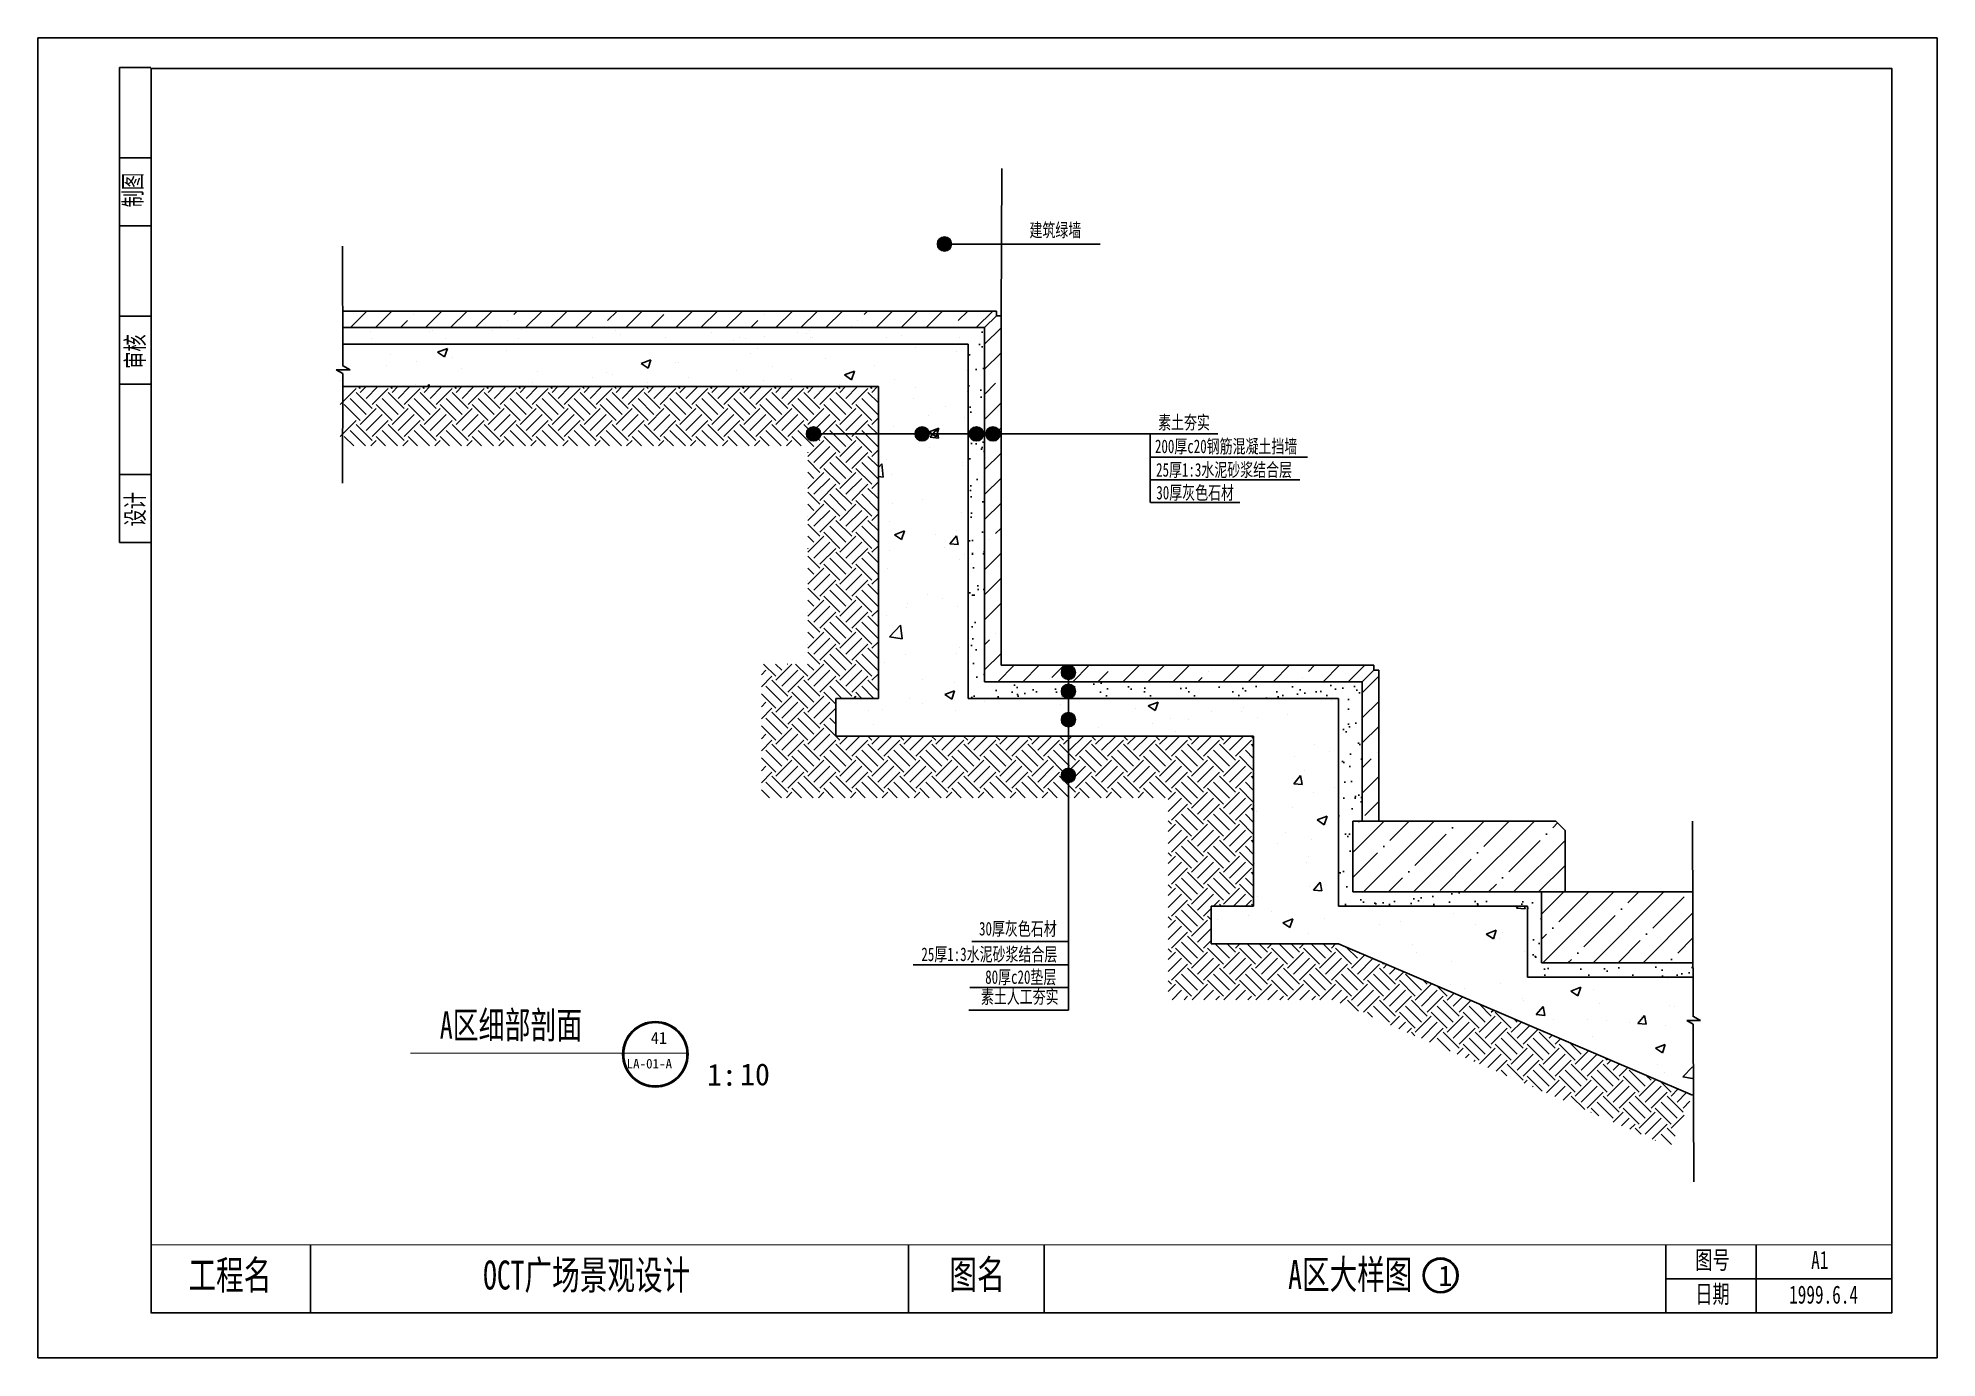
# Model space of a CAD drawing. Extents: x -2110 to 2090, y 267 to 3185.
import ezdxf

# ---------------------------------------------------------------- set-up
doc = ezdxf.new("R2010")
doc.units = 0
doc.header["$MEASUREMENT"] = 0
doc.layers.get('0').update_dxf_attribs({"linetype": 'CONTINUOUS'})
for name, color, linetype in [('HATCH', 140, 'CONTINUOUS'), ('LEVEL', 41, 'CONTINUOUS'), ('STAIR', 140, 'CONTINUOUS'), ('TEXT', 41, 'CONTINUOUS'), ('TK', 1, 'CONTINUOUS')]:
    doc.layers.add(name, color=color, linetype=linetype)
doc.styles.get("Standard").update_dxf_attribs({"font": 'simhei.ttf'})
doc.styles.add('STYLE1', font='simsun.ttf', dxfattribs={"width": 0.7})
pattern_1 = [(37.5, (-2608.04, 2518.45), (-1.97295, 60.3481), [0, -47.6064, 0, -53.244, 0, -50.895]), (7.5, (-2608.04, 2518.45), (55.4294, 88.3896), [0, -25.6824, 0, -42.9084, 0, -16.443]), (327.5, (-2646.564, 2518.45), (97.5349, 0.17724), [0, -15.66, 0, -56.376, 0, -73.602]), (317.5, (-2646.56, 2518.45), (94.1519, 27.4888), [0, -7.83, 0, -36.9576, 0, -42.282])]

msp = doc.modelspace()

# ---------------------------------------------------------------- texts
at = {"layer": 'TEXT', "linetype": 'CONTINUOUS', "style": 'STYLE1', "width": 0.7}
for s, p in [('制图', (-1880.4, 2810.5)), ('审核', (-1875.2, 2453.4)), ('设计', (-1875.2, 2105))]:
    msp.add_text(s, height=40, rotation=90, dxfattribs=at).set_placement(p)
for s, height, p in [('建筑绿墙', 30, (82.8, 2745.1)), ('素土夯实', 30, (367.4, 2320.1)), ('200厚c20钢筋混凝土挡墙', 30, (360.4, 2267.2)), ('25厚1:3水泥砂浆结合层', 30, (362.9, 2215.3)), ('30厚灰色石材', 30, (363.4, 2164.9)), ('30厚灰色石材', 30, (-28.7, 1201)), ('25厚1:3水泥砂浆结合层', 30, (-156.2, 1144.4)), ('80厚c20垫层', 30, (-15.1, 1094.1)), ('素土人工夯实', 30, (-24.6, 1050.6)), ('A区细部剖面', 60, (-1221.3, 973))]:
    msp.add_text(s, height=height, dxfattribs=at).set_placement(p)
at = {"layer": 'TEXT', "linetype": 'CONTINUOUS'}
for s, height, p in [('41', 26.44, (-754.7, 961.2)), ('LA-01-A', 21.15, (-808.3, 907)), ('1:', 48.39, (-630.3, 868.8)), ('10', 48.39, (-557.1, 869.8))]:
    msp.add_text(s, height=height, dxfattribs=at).set_placement(p)
at = {"layer": 'TK', "linetype": 'CONTINUOUS', "style": 'STYLE1', "width": 0.7}
for s, height, p in [('图号', 40, (1555.2, 463.8)), ('工程名', 64, (-1777.2, 418.4)), ('OCT广场景观设计', 64, (-1125.5, 418.4)), ('图名', 64, (-94.1, 419.6)), ('A区大样图', 64, (654.9, 419.6)), ('日期', 40, (1555.2, 388.5))]:
    msp.add_text(s, height=height, dxfattribs=at).set_placement(p)
at = {"layer": 'TK', "linetype": 'CONTINUOUS'}
msp.add_text('1', height=44.9, dxfattribs=at).set_placement((987.2, 426.5))
at = {"layer": 'TK', "linetype": 'CONTINUOUS', "width": 0.7}
for s, p in [('A1', (1811.7, 463.8)), ('1999.6.4', (1762.9, 387.2))]:
    msp.add_text(s, height=40, dxfattribs=at).set_placement(p)

# ---------------------------------------------------------------- hatches: boundary and pattern name
at = {"layer": 'HATCH'}
h = msp.add_hatch(dxfattribs=at)
h.set_pattern_fill('AR-SAND', color=256, scale=31.32, style=0)
h.set_pattern_definition(pattern_1)
h.paths.add_polyline_path([(-53.1, 1725.1), (766.5, 1725.1), (766.5, 1453.7), (818.7, 1453.7), (818.7, 1761.6), (-16.5, 1761.6), (-16.5, 2544.6), (-53.1, 2508.1)])
h = msp.add_hatch(dxfattribs=at)
h.set_pattern_fill('AR-SAND', color=256, scale=31.32, style=0)
h.set_pattern_definition(pattern_1)
h.paths.add_polyline_path([(1215.4, 1297.1), (797.8, 1297.1), (797.8, 1453.7), (766.5, 1453.7), (766.5, 1265.7), (1184.1, 1265.7), (1184.1, 1109.1), (1549.5, 1109.1), (1549.5, 1140.5), (1215.4, 1140.5)])
at = {"layer": 'STAIR'}
h = msp.add_hatch(dxfattribs=at)
h.set_pattern_fill('ANSI35', color=256, scale=313.2, style=0)
h.set_pattern_definition([(45, (-2608.04, 2518.45), (-55.3665, 55.3665), []), (45, (-2552.67, 2518.45), (-55.3665, 55.3665), [97.875, -19.575, 0, -19.575])])
h.paths.add_polyline_path([(1267.6, 1432.8), (1246.7, 1453.7), (797.8, 1453.7), (797.8, 1297.1), (1267.6, 1297.1)])
h.paths.add_polyline_path([(1549.5, 1297.1), (1215.4, 1297.1), (1215.4, 1140.5), (1549.5, 1140.5)])
at = {"layer": 'TEXT'}
for points in [[(-120.8, 2729.4, 1), (-89.5, 2729.4, 1)], [(-410.4, 2309.7, 1), (-379.1, 2309.7, 1)], [(-170.3, 2309.7, 1), (-139, 2309.7, 1)], [(-50.2, 2309.7, 1), (-18.9, 2309.7, 1)], [(-13.7, 2309.7, 1), (17.6, 2309.7, 1)], [(153.3, 1782.4, 1), (184.7, 1782.4, 1)], [(153.3, 1740.7, 1), (184.7, 1740.7, 1)], [(153.3, 1678, 1), (184.7, 1678, 1)], [(153.3, 1554.8, 1), (184.7, 1554.8, 1)]]:
    msp.add_hatch(color=256, dxfattribs=at).paths.add_polyline_path(points)
at = {"layer": 'TEXT', "linetype": 'CONTINUOUS'}
h = msp.add_hatch(color=256, dxfattribs=at)
edge = h.paths.add_edge_path()
edge.add_arc((-744.6, 938.3), 72.5, 0, 360)
edge = h.paths.add_edge_path(flags=16)
edge.add_arc((-744.6, 938.3), 70, 0, 360)
at = {"layer": 'TK', "linetype": 'CONTINUOUS'}
h = msp.add_hatch(color=256, dxfattribs=at)
edge = h.paths.add_edge_path(flags=16)
edge.add_arc((992.1, 449.5), 36.2, 0, 360)
edge = h.paths.add_edge_path()
edge.add_arc((992.1, 449.5), 38.6, 0, 360)

# ---------------------------------------------------------------- linework, layer by layer
for p, q in [((-251.4, 1725.1), (-345.4, 1725.1)), ((766.5, 1725.1), (766.5, 1453.7)), ((797.8, 1453.7), (797.8, 1297.1)), ((855.2, 1453.7), (797.8, 1453.7)), ((797.8, 1453.7), (1123.1, 1453.7)), ((578.5, 1265.7), (484.6, 1265.7)), ((484.6, 1265.7), (484.6, 1182.2)), ((797.8, 1297.1), (1366.1, 1297.1)), ((797.8, 1297.1), (1267.6, 1297.1)), ((1267.6, 1297.1), (1215.4, 1297.1)), ((1215.4, 1297.1), (1215.4, 1174.4)), ((1215.4, 1297.1), (1540.7, 1297.1))]:
    msp.add_line(p, q)
for centre in [(-154.6, 2309.7), (-34.6, 2309.7)]:
    msp.add_circle(centre, 15.7)
at = {"layer": 'HATCH'}
for p, q in [((-1417.7, 2546.1), (-1382.6, 2581.2)), ((-1363.8, 2544.6), (-1327.2, 2581.2)), ((-1279.2, 2573.8), (-1279.2, 2573.8)), ((-1253, 2544.6), (-1216.5, 2581.2)), ((-1197.7, 2544.6), (-1161.1, 2581.2)), ((-1142.3, 2544.6), (-1105.8, 2581.2)), ((-1057.8, 2573.8), (-1050.4, 2581.2)), ((-1031.6, 2544.6), (-995, 2581.2)), ((-976.2, 2544.6), (-939.7, 2581.2)), ((-920.9, 2544.6), (-884.3, 2581.2)), ((-850.2, 2560), (-828.9, 2581.2)), ((-810.1, 2544.6), (-773.6, 2581.2)), ((-754.8, 2544.6), (-725.6, 2573.8)), ((-699.4, 2544.6), (-662.8, 2581.2)), ((-642.5, 2546.1), (-607.5, 2581.2)), ((-588.7, 2544.6), (-552.1, 2581.2)), ((-504.1, 2573.8), (-504.1, 2573.8)), ((-477.9, 2544.6), (-441.4, 2581.2)), ((-422.6, 2544.6), (-386, 2581.2)), ((-367.2, 2544.6), (-330.6, 2581.2)), ((-282.6, 2573.8), (-275.3, 2581.2)), ((-256.5, 2544.6), (-219.9, 2581.2)), ((-201.1, 2544.6), (-164.5, 2581.2)), ((-145.7, 2544.6), (-109.2, 2581.2)), ((-75, 2560), (-53.8, 2581.2)), ((-35, 2544.6), (1.6, 2581.2)), ((-1435.8, 2537.6), (-1435.8, 2537.6)), ((-1393.4, 2543.2), (-1393.4, 2543.2)), ((-1374.6, 2537), (-1374.6, 2537)), ((-1371.8, 2520.8), (-1371.8, 2520.8)), ((-1308.4, 2544.6), (-1293.1, 2560)), ((-1243.2, 2536.2), (-1243.2, 2536.2)), ((-1237.9, 2538.7), (-1237.9, 2538.7)), ((-1209.2, 2521.1), (-1209.2, 2521.1)), ((-1104.4, 2538.1), (-1104.4, 2538.1)), ((-1086.9, 2544.6), (-1085.5, 2546.1)), ((-1071.6, 2560), (-1071.6, 2560)), ((-1046.7, 2521.4), (-1046.7, 2521.4)), ((-1040.9, 2540.4), (-1040.9, 2540.4)), ((-963.4, 2543.2), (-963.4, 2543.2)), ((-884.1, 2521.7), (-884.1, 2521.7)), ((-864, 2546.1), (-864, 2546.1)), ((-832, 2538.6), (-832, 2538.6)), ((-822.4, 2529.8), (-822.4, 2529.8)), ((-721.5, 2522), (-721.5, 2522)), ((-693.2, 2544.3), (-693.2, 2544.3)), ((-620.1, 2534), (-620.1, 2534)), ((-559, 2522.3), (-559, 2522.3)), ((-533.3, 2544.6), (-518, 2560)), ((-502.2, 2525.4), (-502.2, 2525.4)), ((-431.3, 2534.7), (-431.3, 2534.7)), ((-411.2, 2532.2), (-411.2, 2532.2)), ((-404.1, 2538.3), (-404.1, 2538.3)), ((-401.6, 2523.4), (-401.6, 2523.4)), ((-396.4, 2522.6), (-396.4, 2522.6)), ((-361.7, 2543.9), (-361.7, 2543.9)), ((-311.8, 2544.6), (-310.3, 2546.1)), ((-296.5, 2560), (-296.5, 2560)), ((-233.9, 2522.9), (-233.9, 2522.9)), ((-199.2, 2527.6), (-199.2, 2527.6)), ((-88.9, 2546.1), (-88.9, 2546.1)), ((-71.3, 2523.2), (-71.3, 2523.2)), ((-16.5, 2507.7), (20, 2544.3)), ((-571.8, 2516.2), (-571.8, 2516.2)), ((-544.6, 2519.8), (-544.6, 2519.8)), ((-537, 2508.3), (-537, 2508.3)), ((-374.4, 2508.6), (-374.4, 2508.6)), ((-211.9, 2508.9), (-211.9, 2508.9)), ((-16.5, 2452.4), (20, 2488.9)), ((-16.5, 2397), (8, 2421.6)), ((-16.5, 2341.6), (20, 2378.2)), ((-5.8, 2297), (20, 2322.8)), ((-16.5, 2230.9), (20, 2267.4)), ((-16.5, 2175.5), (20, 2212.1)), ((-16.5, 2120.2), (20, 2156.7)), ((8, 2089.4), (20, 2101.3)), ((-5.8, 2075.5), (-5.8, 2075.5)), ((-16.5, 2009.4), (20, 2046)), ((-16.5, 1954.1), (20, 1990.6)), ((-16.5, 1898.7), (20, 1935.2)), ((-16.5, 1843.3), (-5.8, 1854.1)), ((8, 1867.9), (8, 1867.9)), ((-16.5, 1788), (20, 1824.5)), ((12.5, 1761.6), (49.1, 1798.2)), ((67.9, 1761.6), (104.4, 1798.2)), ((132.6, 1771), (159.8, 1798.2)), ((178.6, 1761.6), (215.1, 1798.2)), ((234, 1761.6), (257.2, 1784.8)), ((289.3, 1761.6), (325.9, 1798.2)), ((344.7, 1761.6), (381.2, 1798.2)), ((400.1, 1761.6), (436.6, 1798.2)), ((455.4, 1761.6), (464.8, 1771)), ((478.6, 1784.8), (478.6, 1784.8)), ((510.8, 1761.6), (547.3, 1798.2)), ((566.2, 1761.6), (602.7, 1798.2)), ((621.5, 1761.6), (658.1, 1798.2)), ((686.3, 1771), (686.3, 1771)), ((700.1, 1784.8), (713.4, 1798.2)), ((732.3, 1761.6), (768.8, 1798.2)), ((787.6, 1761.6), (824.2, 1798.2)), ((818.7, 1737.3), (855.2, 1773.8)), ((818.7, 1681.9), (855.2, 1718.5)), ((818.7, 1626.6), (855.2, 1663.1)), ((852.4, 1604.9), (852.4, 1604.9)), ((818.7, 1571.2), (838.5, 1591.1)), ((818.7, 1515.8), (855.2, 1552.4)), ((824.7, 1466.5), (855.2, 1497))]:
    msp.add_line(p, q, dxfattribs=at)
at = {"layer": 'LEVEL'}
for p, q in [((-1436.2, 2581.2), (9.6, 2581.2)), ((-16.5, 2544.6), (9.6, 2570.7)), ((9.6, 2581.2), (9.6, 2570.7)), ((9.6, 2570.7), (20, 2570.7)), ((20, 2570.7), (20, 1798.2)), ((-1436.2, 2544.6), (-16.5, 2544.6)), ((-16.5, 2544.6), (-16.5, 1761.6)), ((-1436.1, 2508.1), (-53.1, 2508.1)), ((-53.1, 2508.1), (-53.1, 1725.1)), ((-1436.1, 2414.1), (-251.4, 2414.1)), ((-251.4, 2414.1), (-251.4, 1725.1)), ((20, 1798.2), (844.8, 1798.2)), ((844.8, 1787.7), (818.7, 1761.6)), ((844.8, 1798.2), (844.8, 1787.7)), ((844.8, 1787.7), (855.2, 1787.7)), ((855.2, 1787.7), (855.2, 1453.7)), ((-251.4, 1725.1), (-345.4, 1725.1)), ((-345.4, 1725.1), (-345.4, 1641.6)), ((-53.1, 1725.1), (766.5, 1725.1)), ((-16.5, 1761.6), (818.7, 1761.6)), ((766.5, 1725.1), (766.5, 1265.7)), ((818.7, 1761.6), (818.7, 1453.7)), ((-345.4, 1641.6), (578.5, 1641.6)), ((578.5, 1641.6), (578.5, 1453.7)), ((578.5, 1453.7), (578.5, 1265.7)), ((797.8, 1453.7), (1246.7, 1453.7)), ((797.8, 1453.7), (797.8, 1297.1)), ((1246.7, 1453.7), (1267.6, 1432.8)), ((1267.6, 1297.1), (1267.6, 1432.8)), ((578.5, 1265.7), (484.6, 1265.7)), ((484.6, 1265.7), (484.6, 1182.2)), ((766.5, 1265.7), (1184.1, 1265.7)), ((797.8, 1297.1), (1267.6, 1297.1)), ((1184.1, 1265.7), (1184.1, 1109.1)), ((1215.4, 1297.1), (1215.4, 1140.5)), ((1215.4, 1297.1), (1549.5, 1297.1)), ((484.6, 1182.2), (766.5, 1182.2)), ((766.5, 1182.2), (1549.5, 848.1)), ((1215.4, 1140.5), (1549.5, 1140.5)), ((1184.1, 1109.1), (1549.5, 1109.1))]:
    msp.add_line(p, q, dxfattribs=at)
at = {"layer": 'STAIR', "linetype": 'CONTINUOUS'}
for p, q in [((-1436.5, 2724.5), (-1436, 2460.6)), ((-1450.3, 2451.2), (-1436, 2443.1)), ((-1436, 2451.2), (-1450.3, 2451.2)), ((-1419.8, 2451.2), (-1436.8, 2461.1)), ((-1436, 2443.1), (-1436.5, 2200.5)), ((-1436, 2451.2), (-1419.8, 2451.2)), ((1549.5, 1453.5), (1551, 1022.1)), ((1536.7, 1012.7), (1551, 1004.6)), ((1551, 1012.7), (1536.7, 1012.7)), ((1567.2, 1012.7), (1550.2, 1022.6)), ((1551, 1012.7), (1567.2, 1012.7)), ((1551, 1004.6), (1552, 656.5))]:
    msp.add_line(p, q, dxfattribs=at)
at = {"layer": 'STAIR'}
for p, q in [((-1331.4, 2484.6), (-1331.4, 2484.6)), ((-1226.4, 2490.2), (-1204.5, 2498.6)), ((-1226.4, 2490.2), (-1210.8, 2479.7)), ((-1210.8, 2479.7), (-1204.5, 2498.6)), ((-1193.5, 2479.3), (-1193.5, 2479.3)), ((-1170.6, 2506.7), (-1170.6, 2506.7)), ((-1074.9, 2494.9), (-1074.9, 2494.9)), ((-534.5, 2488.1), (-534.5, 2488.1)), ((-518.3, 2498.1), (-518.3, 2498.1)), ((-169.8, 2501.4), (-169.8, 2501.4)), ((-77.9, 2492), (-77.9, 2492)), ((-1340.3, 2461.9), (-1340.3, 2461.9)), ((-1271.9, 2469), (-1271.9, 2469)), ((-1173.1, 2454.9), (-1173.1, 2454.9)), ((-1006, 2447.8), (-1006, 2447.8)), ((-853.6, 2446), (-853.6, 2446)), ((-838.8, 2440.7), (-838.8, 2440.7)), ((-776.3, 2465.1), (-754.4, 2473.5)), ((-776.3, 2465.1), (-760.7, 2454.6)), ((-760.7, 2454.6), (-754.4, 2473.5)), ((-700.9, 2466.7), (-700.9, 2466.7)), ((-692.7, 2468), (-692.7, 2468)), ((-564.7, 2449.4), (-564.7, 2449.4)), ((-486.3, 2459.7), (-486.3, 2459.7)), ((-367.6, 2475.4), (-367.6, 2475.4)), ((-326.2, 2440), (-304.2, 2448.4)), ((-326.2, 2440), (-310.6, 2429.5)), ((-310.6, 2429.5), (-304.2, 2448.4)), ((-260.6, 2460.7), (-260.6, 2460.7)), ((-56.7, 2449.4), (-56.7, 2449.4)), ((-1441.5, 2426.9), (-1441.5, 2426.9)), ((-1441.4, 2374.9), (-1406.1, 2410.3)), ((-1370.7, 2366.1), (-1406.1, 2401.5)), ((-1397.2, 2410.3), (-1401.1, 2414.1)), ((-1397.2, 2401.5), (-1384.5, 2414.1)), ((-1384, 2388.2), (-1358, 2414.1)), ((-1370.7, 2374.9), (-1335.4, 2410.3)), ((-1300, 2366.1), (-1335.4, 2401.5)), ((-1326.5, 2410.3), (-1330.4, 2414.1)), ((-1326.5, 2401.5), (-1313.8, 2414.1)), ((-1313.3, 2388.2), (-1287.3, 2414.1)), ((-1300, 2374.9), (-1264.6, 2410.3)), ((-1274.3, 2419.9), (-1274.3, 2419.9)), ((-1229.3, 2366.1), (-1264.6, 2401.5)), ((-1255.8, 2410.3), (-1259.6, 2414.1)), ((-1255.8, 2401.5), (-1243.1, 2414.1)), ((-1248.7, 2414.1), (-1245.1, 2418.5)), ((-1244.3, 2414.1), (-1245.1, 2418.5)), ((-1242.5, 2388.2), (-1216.6, 2414.1)), ((-1229.3, 2374.9), (-1193.9, 2410.3)), ((-1158.6, 2366.1), (-1193.9, 2401.5)), ((-1185.1, 2410.3), (-1188.9, 2414.1)), ((-1185.1, 2401.5), (-1172.4, 2414.1)), ((-1171.8, 2388.2), (-1145.9, 2414.1)), ((-1158.6, 2374.9), (-1123.2, 2410.3)), ((-1087.9, 2366.1), (-1123.2, 2401.5)), ((-1114.4, 2410.3), (-1118.2, 2414.1)), ((-1114.4, 2401.5), (-1101.7, 2414.1)), ((-1101.1, 2388.2), (-1075.2, 2414.1)), ((-1087.9, 2374.9), (-1052.5, 2410.3)), ((-1017.2, 2366.1), (-1052.5, 2401.5)), ((-1043.7, 2410.3), (-1047.5, 2414.1)), ((-1043.7, 2401.5), (-1031, 2414.1)), ((-1030.4, 2388.2), (-1004.5, 2414.1)), ((-1017.2, 2374.9), (-981.8, 2410.3)), ((-1016.2, 2422.5), (-1016.2, 2422.5)), ((-946.4, 2366.1), (-981.8, 2401.5)), ((-973, 2410.3), (-976.8, 2414.1)), ((-973, 2401.5), (-960.3, 2414.1)), ((-959.7, 2388.2), (-933.8, 2414.1)), ((-946.4, 2374.9), (-911.1, 2410.3)), ((-875.7, 2366.1), (-911.1, 2401.5)), ((-902.2, 2410.3), (-906.1, 2414.1)), ((-902.2, 2401.5), (-889.6, 2414.1)), ((-889, 2388.2), (-863.1, 2414.1)), ((-883.6, 2435.4), (-883.6, 2435.4)), ((-875.7, 2374.9), (-840.4, 2410.3)), ((-805, 2366.1), (-840.4, 2401.5)), ((-831.5, 2410.3), (-835.4, 2414.1)), ((-831.5, 2401.5), (-818.9, 2414.1)), ((-818.3, 2388.2), (-792.3, 2414.1)), ((-805, 2374.9), (-769.7, 2410.3)), ((-734.3, 2366.1), (-769.7, 2401.5)), ((-760.8, 2410.3), (-764.7, 2414.1)), ((-762.5, 2423.4), (-762.5, 2423.4)), ((-760.8, 2401.5), (-748.1, 2414.1)), ((-747.6, 2388.2), (-721.6, 2414.1)), ((-734.3, 2374.9), (-699, 2410.3)), ((-663.6, 2366.1), (-699, 2401.5)), ((-690.1, 2410.3), (-694, 2414.1)), ((-690.1, 2401.5), (-677.4, 2414.1)), ((-676.9, 2388.2), (-650.9, 2414.1)), ((-671.6, 2433.7), (-671.6, 2433.7)), ((-663.6, 2374.9), (-628.2, 2410.3)), ((-592.9, 2366.1), (-628.2, 2401.5)), ((-619.4, 2410.3), (-623.3, 2414.1)), ((-619.4, 2401.5), (-606.7, 2414.1)), ((-606.1, 2388.2), (-580.2, 2414.1)), ((-592.9, 2374.9), (-557.5, 2410.3)), ((-522.2, 2366.1), (-557.5, 2401.5)), ((-548.7, 2410.3), (-552.5, 2414.1)), ((-548.7, 2401.5), (-536, 2414.1)), ((-535.4, 2388.2), (-509.5, 2414.1)), ((-522.2, 2374.9), (-486.8, 2410.3)), ((-504.4, 2426.6), (-504.4, 2426.6)), ((-451.5, 2366.1), (-486.8, 2401.5)), ((-478, 2410.3), (-481.8, 2414.1)), ((-478, 2401.5), (-465.3, 2414.1)), ((-464.7, 2388.2), (-438.8, 2414.1)), ((-451.5, 2374.9), (-416.1, 2410.3)), ((-443.2, 2429.3), (-443.2, 2429.3)), ((-380.8, 2366.1), (-416.1, 2401.5)), ((-407.3, 2410.3), (-411.1, 2414.1)), ((-407.3, 2401.5), (-394.6, 2414.1)), ((-394, 2388.2), (-368.1, 2414.1)), ((-380.8, 2374.9), (-345.4, 2410.3)), ((-310, 2366.1), (-345.4, 2401.5)), ((-336.6, 2410.3), (-340.4, 2414.1)), ((-337.2, 2419.6), (-337.2, 2419.6)), ((-336.6, 2401.5), (-323.9, 2414.1)), ((-323.3, 2388.2), (-297.4, 2414.1)), ((-310, 2374.9), (-274.7, 2410.3)), ((-251.4, 2378.2), (-274.7, 2401.5)), ((-265.9, 2410.3), (-269.7, 2414.1)), ((-265.9, 2401.5), (-253.2, 2414.1)), ((-214.9, 2429.3), (-214.9, 2429.3)), ((-170, 2412.5), (-170, 2412.5)), ((-55.2, 2403.8), (-55.2, 2403.8)), ((-1397.2, 2339.6), (-1432.6, 2374.9)), ((-1384, 2352.8), (-1419.3, 2388.2)), ((-1397.2, 2330.8), (-1361.9, 2366.1)), ((-1384, 2317.5), (-1348.6, 2352.8)), ((-1326.5, 2339.6), (-1361.9, 2374.9)), ((-1313.3, 2352.8), (-1348.6, 2388.2)), ((-1326.5, 2330.8), (-1291.2, 2366.1)), ((-1313.3, 2317.5), (-1277.9, 2352.8)), ((-1255.8, 2339.6), (-1291.2, 2374.9)), ((-1242.5, 2352.8), (-1277.9, 2388.2)), ((-1255.8, 2330.8), (-1220.4, 2366.1)), ((-1242.5, 2317.5), (-1207.2, 2352.8)), ((-1185.1, 2339.6), (-1220.4, 2374.9)), ((-1171.8, 2352.8), (-1207.2, 2388.2)), ((-1185.1, 2330.8), (-1149.7, 2366.1)), ((-1171.8, 2317.5), (-1136.5, 2352.8)), ((-1114.4, 2339.6), (-1149.7, 2374.9)), ((-1101.1, 2352.8), (-1136.5, 2388.2)), ((-1114.4, 2330.8), (-1079, 2366.1)), ((-1101.1, 2317.5), (-1065.8, 2352.8)), ((-1043.7, 2339.6), (-1079, 2374.9)), ((-1030.4, 2352.8), (-1065.8, 2388.2)), ((-1043.7, 2330.8), (-1008.3, 2366.1)), ((-1030.4, 2317.5), (-995.1, 2352.8)), ((-973, 2339.6), (-1008.3, 2374.9)), ((-959.7, 2352.8), (-995.1, 2388.2)), ((-973, 2330.8), (-937.6, 2366.1)), ((-959.7, 2317.5), (-924.3, 2352.8)), ((-902.2, 2339.6), (-937.6, 2374.9)), ((-889, 2352.8), (-924.3, 2388.2)), ((-902.2, 2330.8), (-866.9, 2366.1)), ((-889, 2317.5), (-853.6, 2352.8)), ((-831.5, 2339.6), (-866.9, 2374.9)), ((-818.3, 2352.8), (-853.6, 2388.2)), ((-831.5, 2330.8), (-796.2, 2366.1)), ((-818.3, 2317.5), (-782.9, 2352.8)), ((-760.8, 2339.6), (-796.2, 2374.9)), ((-747.6, 2352.8), (-782.9, 2388.2)), ((-760.8, 2330.8), (-725.5, 2366.1)), ((-747.6, 2317.5), (-712.2, 2352.8)), ((-690.1, 2339.6), (-725.5, 2374.9)), ((-676.9, 2352.8), (-712.2, 2388.2)), ((-690.1, 2330.8), (-654.8, 2366.1)), ((-676.9, 2317.5), (-641.5, 2352.8)), ((-619.4, 2339.6), (-654.8, 2374.9)), ((-606.1, 2352.8), (-641.5, 2388.2)), ((-619.4, 2330.8), (-584.1, 2366.1)), ((-606.1, 2317.5), (-570.8, 2352.8)), ((-548.7, 2339.6), (-584.1, 2374.9)), ((-535.4, 2352.8), (-570.8, 2388.2)), ((-548.7, 2330.8), (-513.3, 2366.1)), ((-535.4, 2317.5), (-500.1, 2352.8)), ((-478, 2339.6), (-513.3, 2374.9)), ((-464.7, 2352.8), (-500.1, 2388.2)), ((-478, 2330.8), (-442.6, 2366.1)), ((-464.7, 2317.5), (-429.4, 2352.8)), ((-407.3, 2339.6), (-442.6, 2374.9)), ((-394, 2352.8), (-429.4, 2388.2)), ((-407.3, 2330.8), (-371.9, 2366.1)), ((-394, 2317.5), (-358.7, 2352.8)), ((-336.6, 2339.6), (-371.9, 2374.9)), ((-323.3, 2352.8), (-358.7, 2388.2)), ((-336.6, 2330.8), (-301.2, 2366.1)), ((-323.3, 2317.5), (-288, 2352.8)), ((-265.9, 2339.6), (-301.2, 2374.9)), ((-252.6, 2352.8), (-288, 2388.2)), ((-252.6, 2388.2), (-251.4, 2389.4)), ((-173.8, 2388.2), (-173.8, 2388.2)), ((-103.9, 2370.4), (-103.9, 2370.4)), ((-1441.4, 2304.2), (-1406.1, 2339.6)), ((-1385.3, 2283.5), (-1419.3, 2317.5)), ((-1370.7, 2295.4), (-1406.1, 2330.8)), ((-1370.7, 2304.2), (-1335.4, 2339.6)), ((-1314.6, 2283.5), (-1348.6, 2317.5)), ((-1300, 2295.4), (-1335.4, 2330.8)), ((-1300, 2304.2), (-1264.6, 2339.6)), ((-1243.9, 2283.5), (-1277.9, 2317.5)), ((-1229.3, 2295.4), (-1264.6, 2330.8)), ((-1229.3, 2304.2), (-1193.9, 2339.6)), ((-1173.2, 2283.5), (-1207.2, 2317.5)), ((-1158.6, 2295.4), (-1193.9, 2330.8)), ((-1158.6, 2304.2), (-1123.2, 2339.6)), ((-1102.5, 2283.5), (-1136.5, 2317.5)), ((-1087.9, 2295.4), (-1123.2, 2330.8)), ((-1087.9, 2304.2), (-1052.5, 2339.6)), ((-1031.8, 2283.5), (-1065.8, 2317.5)), ((-1017.2, 2295.4), (-1052.5, 2330.8)), ((-1017.2, 2304.2), (-981.8, 2339.6)), ((-961.1, 2283.5), (-995.1, 2317.5)), ((-946.4, 2295.4), (-981.8, 2330.8)), ((-946.4, 2304.2), (-911.1, 2339.6)), ((-890.4, 2283.5), (-924.3, 2317.5)), ((-875.7, 2295.4), (-911.1, 2330.8)), ((-875.7, 2304.2), (-840.4, 2339.6)), ((-819.6, 2283.5), (-853.6, 2317.5)), ((-805, 2295.4), (-840.4, 2330.8)), ((-805, 2304.2), (-769.7, 2339.6)), ((-748.9, 2283.5), (-782.9, 2317.5)), ((-734.3, 2295.4), (-769.7, 2330.8)), ((-734.3, 2304.2), (-699, 2339.6)), ((-678.2, 2283.5), (-712.2, 2317.5)), ((-663.6, 2295.4), (-699, 2330.8)), ((-663.6, 2304.2), (-628.2, 2339.6)), ((-607.5, 2283.5), (-641.5, 2317.5)), ((-592.9, 2295.4), (-628.2, 2330.8)), ((-592.9, 2304.2), (-557.5, 2339.6)), ((-536.8, 2283.5), (-570.8, 2317.5)), ((-522.2, 2295.4), (-557.5, 2330.8)), ((-522.2, 2304.2), (-486.8, 2339.6)), ((-466.1, 2283.5), (-500.1, 2317.5)), ((-451.5, 2295.4), (-486.8, 2330.8)), ((-451.5, 2304.2), (-416.1, 2339.6)), ((-394, 2282.1), (-429.4, 2317.5)), ((-380.8, 2295.4), (-416.1, 2330.8)), ((-380.8, 2304.2), (-345.4, 2339.6)), ((-323.3, 2282.1), (-358.7, 2317.5)), ((-310, 2295.4), (-345.4, 2330.8)), ((-310, 2304.2), (-274.7, 2339.6)), ((-252.6, 2282.1), (-288, 2317.5)), ((-251.4, 2307.5), (-274.7, 2330.8)), ((-265.9, 2330.8), (-251.4, 2345.2)), ((-252.6, 2317.5), (-251.4, 2318.6)), ((-218.7, 2325.1), (-218.7, 2325.1)), ((-141, 2351.1), (-141, 2351.1)), ((-139.2, 2313.9), (-117.3, 2322.3)), ((-139.2, 2313.9), (-123.6, 2303.4)), ((-136.9, 2302.3), (-121.8, 2320.3)), ((-123.6, 2303.4), (-117.3, 2322.3)), ((-118.2, 2300.6), (-121.8, 2320.2)), ((-60.5, 2345.1), (-60.5, 2345.1)), ((-1411.8, 2283.5), (-1432.6, 2304.2)), ((-1373.8, 2283.5), (-1361.9, 2295.4)), ((-1341.1, 2283.5), (-1361.9, 2304.2)), ((-1303.1, 2283.5), (-1291.2, 2295.4)), ((-1270.4, 2283.5), (-1291.2, 2304.2)), ((-1232.3, 2283.5), (-1220.4, 2295.4)), ((-1199.7, 2283.5), (-1220.4, 2304.2)), ((-1161.6, 2283.5), (-1149.7, 2295.4)), ((-1129, 2283.5), (-1149.7, 2304.2)), ((-1090.9, 2283.5), (-1079, 2295.4)), ((-1058.3, 2283.5), (-1079, 2304.2)), ((-1020.2, 2283.5), (-1008.3, 2295.4)), ((-987.6, 2283.5), (-1008.3, 2304.2)), ((-949.5, 2283.5), (-937.6, 2295.4)), ((-916.9, 2283.5), (-937.6, 2304.2)), ((-878.8, 2283.5), (-866.9, 2295.4)), ((-846.2, 2283.5), (-866.9, 2304.2)), ((-808.1, 2283.5), (-796.2, 2295.4)), ((-775.4, 2283.5), (-796.2, 2304.2)), ((-737.4, 2283.5), (-725.5, 2295.4)), ((-704.7, 2283.5), (-725.5, 2304.2)), ((-666.7, 2283.5), (-654.8, 2295.4)), ((-634, 2283.5), (-654.8, 2304.2)), ((-595.9, 2283.5), (-584.1, 2295.4)), ((-563.3, 2283.5), (-584.1, 2304.2)), ((-525.2, 2283.5), (-513.3, 2295.4)), ((-492.6, 2283.5), (-513.3, 2304.2)), ((-454.5, 2283.5), (-442.6, 2295.4)), ((-421.9, 2283.5), (-442.6, 2304.2)), ((-407.3, 2268.9), (-407.5, 2269.1)), ((-407.3, 2260), (-371.9, 2295.4)), ((-394, 2246.8), (-358.7, 2282.1)), ((-380.8, 2233.5), (-345.4, 2268.9)), ((-336.6, 2268.9), (-371.9, 2304.2)), ((-336.6, 2260), (-301.2, 2295.4)), ((-323.3, 2246.8), (-288, 2282.1)), ((-310, 2233.5), (-274.7, 2268.9)), ((-265.9, 2268.9), (-301.2, 2304.2)), ((-265.9, 2260), (-251.4, 2274.5)), ((-137.6, 2280.3), (-137.6, 2280.3)), ((-136.9, 2302.3), (-118.2, 2300.6)), ((-380.8, 2224.7), (-407.5, 2251.4)), ((-336.6, 2198.2), (-371.9, 2233.5)), ((-323.3, 2211.4), (-358.7, 2246.8)), ((-310, 2224.7), (-345.4, 2260)), ((-265.9, 2198.2), (-301.2, 2233.5)), ((-252.6, 2211.4), (-288, 2246.8)), ((-251.4, 2236.8), (-274.7, 2260)), ((-252.6, 2246.8), (-251.4, 2247.9)), ((-251.4, 2235.7), (-243.8, 2243.6)), ((-240.4, 2213.9), (-243.8, 2243.6)), ((-232.3, 2253.3), (-232.3, 2253.3)), ((-65.1, 2246.2), (-65.1, 2246.2)), ((-64.3, 2240.9), (-64.3, 2240.9)), ((-394, 2211.4), (-407.5, 2224.9)), ((-407.3, 2198.2), (-407.5, 2198.4)), ((-407.3, 2189.3), (-371.9, 2224.7)), ((-394, 2176.1), (-358.7, 2211.4)), ((-380.8, 2162.8), (-345.4, 2198.2)), ((-310, 2154), (-345.4, 2189.3)), ((-336.6, 2189.3), (-301.2, 2224.7)), ((-323.3, 2176.1), (-288, 2211.4)), ((-310, 2162.8), (-274.7, 2198.2)), ((-251.4, 2166.1), (-274.7, 2189.3)), ((-265.9, 2189.3), (-251.4, 2203.7)), ((-251.4, 2215.6), (-240.4, 2213.9)), ((-222.5, 2220.8), (-222.5, 2220.8)), ((-380.8, 2154), (-407.5, 2180.7)), ((-394, 2140.7), (-407.5, 2154.2)), ((-407.3, 2118.6), (-371.9, 2154)), ((-336.6, 2127.5), (-371.9, 2162.8)), ((-323.3, 2140.7), (-358.7, 2176.1)), ((-336.6, 2118.6), (-301.2, 2154)), ((-265.9, 2127.5), (-301.2, 2162.8)), ((-252.6, 2140.7), (-288, 2176.1)), ((-252.6, 2176.1), (-251.4, 2177.2)), ((-220, 2156.7), (-220, 2156.7)), ((-153.9, 2164.2), (-153.9, 2164.2)), ((-407.3, 2127.5), (-407.5, 2127.7)), ((-380.8, 2083.3), (-407.5, 2110)), ((-394, 2105.4), (-358.7, 2140.7)), ((-380.8, 2092.1), (-345.4, 2127.5)), ((-323.3, 2070), (-358.7, 2105.4)), ((-310, 2083.3), (-345.4, 2118.6)), ((-323.3, 2105.4), (-288, 2140.7)), ((-310, 2092.1), (-274.7, 2127.5)), ((-252.6, 2070), (-288, 2105.4)), ((-251.4, 2095.4), (-274.7, 2118.6)), ((-265.9, 2118.6), (-251.4, 2133)), ((-252.6, 2105.4), (-251.4, 2106.5)), ((-226.3, 2116.5), (-226.3, 2116.5)), ((-68.1, 2136.6), (-68.1, 2136.6)), ((-394, 2070), (-407.5, 2083.5)), ((-407.3, 2047.9), (-371.9, 2083.3)), ((-394, 2034.7), (-358.7, 2070)), ((-336.6, 2056.7), (-371.9, 2092.1)), ((-336.6, 2047.9), (-301.2, 2083.3)), ((-323.3, 2034.7), (-288, 2070)), ((-265.9, 2056.7), (-301.2, 2092.1)), ((-265.9, 2047.9), (-251.4, 2062.3)), ((-215.4, 2086.8), (-193.5, 2095.2)), ((-215.4, 2086.8), (-199.9, 2076.3)), ((-199.9, 2076.3), (-193.5, 2095.2)), ((-126.1, 2086.2), (-126.1, 2086.2)), ((-104.6, 2059.3), (-104.6, 2059.3)), ((-93.5, 2066.7), (-78.4, 2084.7)), ((-93.5, 2066.7), (-74.8, 2065)), ((-78.8, 2095.4), (-78.8, 2095.4)), ((-74.8, 2065), (-78.4, 2084.7)), ((-407.3, 2056.7), (-407.5, 2057)), ((-380.8, 2012.6), (-407.5, 2039.3)), ((-380.8, 2021.4), (-345.4, 2056.7)), ((-336.6, 1986), (-371.9, 2021.4)), ((-323.3, 1999.3), (-358.7, 2034.7)), ((-310, 2012.6), (-345.4, 2047.9)), ((-310, 2021.4), (-274.7, 2056.7)), ((-265.9, 1986), (-301.2, 2021.4)), ((-252.6, 1999.3), (-288, 2034.7)), ((-251.4, 2024.7), (-274.7, 2047.9)), ((-252.6, 2034.7), (-251.4, 2035.8)), ((-227.3, 2051.2), (-227.3, 2051.2)), ((-71.9, 2032.3), (-71.9, 2032.3)), ((-60.1, 2044.1), (-60.1, 2044.1)), ((-394, 1999.3), (-407.5, 2012.8)), ((-407.3, 1986), (-407.5, 1986.3)), ((-407.3, 1977.2), (-371.9, 2012.6)), ((-394, 1963.9), (-358.7, 1999.3)), ((-380.8, 1950.7), (-345.4, 1986)), ((-310, 1941.8), (-345.4, 1977.2)), ((-336.6, 1977.2), (-301.2, 2012.6)), ((-323.3, 1963.9), (-288, 1999.3)), ((-310, 1950.7), (-274.7, 1986)), ((-251.4, 1953.9), (-274.7, 1977.2)), ((-265.9, 1977.2), (-251.4, 1991.6)), ((-230.1, 2012.3), (-230.1, 2012.3)), ((-380.8, 1941.8), (-407.5, 1968.6)), ((-394, 1928.6), (-407.5, 1942.1)), ((-407.3, 1906.5), (-371.9, 1941.8)), ((-336.6, 1915.3), (-371.9, 1950.7)), ((-323.3, 1928.6), (-358.7, 1963.9)), ((-336.6, 1906.5), (-301.2, 1941.8)), ((-265.9, 1915.3), (-301.2, 1950.7)), ((-252.6, 1928.6), (-288, 1963.9)), ((-252.6, 1963.9), (-251.4, 1965.1)), ((-187, 1935.7), (-187, 1935.7)), ((-141.9, 1954.5), (-141.9, 1954.5)), ((-108.6, 1946.1), (-108.6, 1946.1)), ((-407.3, 1915.3), (-407.5, 1915.6)), ((-380.8, 1871.1), (-407.5, 1897.9)), ((-394, 1893.2), (-358.7, 1928.6)), ((-380.8, 1880), (-345.4, 1915.3)), ((-323.3, 1857.9), (-358.7, 1893.2)), ((-310, 1871.1), (-345.4, 1906.5)), ((-323.3, 1893.2), (-288, 1928.6)), ((-310, 1880), (-274.7, 1915.3)), ((-252.6, 1857.9), (-288, 1893.2)), ((-251.4, 1883.2), (-274.7, 1906.5)), ((-265.9, 1906.5), (-251.4, 1920.9)), ((-252.6, 1893.2), (-251.4, 1894.4)), ((-233.9, 1908), (-233.9, 1908)), ((-188.4, 1927), (-188.4, 1927)), ((-75.7, 1928.1), (-75.7, 1928.1)), ((-394, 1857.9), (-407.5, 1871.4)), ((-407.3, 1835.8), (-371.9, 1871.1)), ((-394, 1822.5), (-358.7, 1857.9)), ((-336.6, 1844.6), (-371.9, 1880)), ((-336.6, 1835.8), (-301.2, 1871.1)), ((-323.3, 1822.5), (-288, 1857.9)), ((-265.9, 1844.6), (-301.2, 1880)), ((-265.9, 1835.8), (-251.4, 1850.2)), ((-226.7, 1861.3), (-202.3, 1886.7)), ((-226.7, 1861.3), (-198.8, 1857)), ((-198.8, 1857), (-202.3, 1886.7)), ((-407.3, 1844.6), (-407.5, 1844.8)), ((-380.8, 1800.4), (-407.5, 1827.2)), ((-380.8, 1809.3), (-345.4, 1844.6)), ((-336.6, 1773.9), (-371.9, 1809.3)), ((-323.3, 1787.2), (-358.7, 1822.5)), ((-310, 1800.4), (-345.4, 1835.8)), ((-310, 1809.3), (-274.7, 1844.6)), ((-265.9, 1773.9), (-301.2, 1809.3)), ((-252.6, 1787.2), (-288, 1822.5)), ((-251.4, 1812.5), (-274.7, 1835.8)), ((-252.6, 1822.5), (-251.4, 1823.7)), ((-191, 1822.5), (-191, 1822.5)), ((-79.5, 1823.8), (-79.5, 1823.8)), ((-72.3, 1838.1), (-72.3, 1838.1)), ((-510, 1777.2), (-500.1, 1787.2)), ((-510, 1750.7), (-486.8, 1773.9)), ((-478, 1773.9), (-505.1, 1801)), ((-451.5, 1729.7), (-486.8, 1765.1)), ((-464.7, 1787.2), (-478.6, 1801)), ((-478, 1765.1), (-442.6, 1800.4)), ((-464.7, 1751.8), (-429.4, 1787.2)), ((-451.5, 1800.4), (-452, 1801)), ((-451.5, 1738.6), (-416.1, 1773.9)), ((-407.3, 1773.9), (-434.4, 1801)), ((-380.8, 1729.7), (-416.1, 1765.1)), ((-394, 1787.2), (-407.9, 1801)), ((-407.3, 1765.1), (-371.9, 1800.4)), ((-394, 1751.8), (-358.7, 1787.2)), ((-380.8, 1738.6), (-345.4, 1773.9)), ((-310, 1729.7), (-345.4, 1765.1)), ((-336.6, 1765.1), (-301.2, 1800.4)), ((-323.3, 1751.8), (-288, 1787.2)), ((-310, 1738.6), (-274.7, 1773.9)), ((-251.4, 1741.8), (-274.7, 1765.1)), ((-265.9, 1765.1), (-251.4, 1779.5)), ((-249.4, 1766.9), (-249.4, 1766.9)), ((-237.7, 1803.8), (-237.7, 1803.8)), ((-154.8, 1767.6), (-154.8, 1767.6)), ((-478, 1703.2), (-510, 1735.2)), ((-464.7, 1716.5), (-500.1, 1751.8)), ((-478, 1694.4), (-442.6, 1729.7)), ((-407.3, 1703.2), (-442.6, 1738.6)), ((-394, 1716.5), (-429.4, 1751.8)), ((-407.3, 1694.4), (-371.9, 1729.7)), ((-345.4, 1712), (-371.9, 1738.6)), ((-332, 1725.1), (-358.7, 1751.8)), ((-305.8, 1725.1), (-301.2, 1729.7)), ((-287.8, 1725.1), (-301.2, 1738.6)), ((-261.2, 1725.1), (-288, 1751.8)), ((-252.6, 1751.8), (-251.4, 1753)), ((-183.4, 1724.9), (-183.4, 1724.9)), ((-104.7, 1733.6), (-82.8, 1742)), ((-104.7, 1733.6), (-89.1, 1723.1)), ((-89.1, 1723.1), (-82.8, 1742)), ((-82.2, 1759.9), (-82.2, 1759.9)), ((753.8, 1724.5), (753.8, 1724.5)), ((-510, 1706.5), (-500.1, 1716.5)), ((-510, 1680), (-486.8, 1703.2)), ((-464.7, 1645.7), (-500.1, 1681.1)), ((-451.5, 1659), (-486.8, 1694.4)), ((-464.7, 1681.1), (-429.4, 1716.5)), ((-451.5, 1667.8), (-416.1, 1703.2)), ((-394, 1645.7), (-429.4, 1681.1)), ((-380.8, 1659), (-416.1, 1694.4)), ((-394, 1681.1), (-358.7, 1716.5)), ((-380.8, 1667.8), (-345.4, 1703.2)), ((-345.4, 1667.8), (-358.7, 1681.1)), ((-345.4, 1694.4), (-345.4, 1694.4)), ((-273.4, 1699), (-273.4, 1699)), ((-241.5, 1699.5), (-241.5, 1699.5)), ((-154.7, 1714.6), (-154.7, 1714.6)), ((-83.3, 1719.5), (-83.3, 1719.5)), ((-79.8, 1698.8), (-79.8, 1698.8)), ((-16.2, 1717.8), (-16.2, 1717.8)), ((151, 1710.7), (151, 1710.7)), ((318.2, 1703.7), (318.2, 1703.7)), ((345.4, 1708.5), (367.4, 1716.9)), ((345.4, 1708.5), (361, 1698)), ((361, 1698), (367.4, 1716.9)), ((394.5, 1680.9), (394.5, 1680.9)), ((485.4, 1696.6), (485.4, 1696.6)), ((552.5, 1695), (552.5, 1695)), ((557.2, 1704.3), (557.2, 1704.3)), ((587.8, 1683.3), (587.8, 1683.3)), ((652.6, 1689.5), (652.6, 1689.5)), ((750.3, 1721.1), (750.3, 1721.1)), ((-478, 1632.5), (-510, 1664.5)), ((-510, 1635.8), (-500.1, 1645.7)), ((-478, 1623.6), (-442.6, 1659)), ((-464.7, 1610.4), (-429.4, 1645.7)), ((-407.3, 1632.5), (-442.6, 1667.8)), ((-407.3, 1623.6), (-371.9, 1659)), ((-394, 1610.4), (-358.7, 1645.7)), ((-336.6, 1632.5), (-371.9, 1667.8)), ((-336.6, 1623.6), (-318.6, 1641.6)), ((-323.3, 1610.4), (-292.1, 1641.6)), ((-265.9, 1632.5), (-275, 1641.6)), ((-265.9, 1623.6), (-247.9, 1641.6)), ((-262.4, 1667.5), (-262.4, 1667.5)), ((-252.6, 1610.4), (-221.4, 1641.6)), ((-195.1, 1632.5), (-204.2, 1641.6)), ((-195.1, 1623.6), (-177.2, 1641.6)), ((-181.9, 1610.4), (-150.7, 1641.6)), ((-124.4, 1632.5), (-133.5, 1641.6)), ((-124.4, 1623.6), (-106.5, 1641.6)), ((-111.2, 1610.4), (-80, 1641.6)), ((-53.7, 1632.5), (-62.8, 1641.6)), ((-53.7, 1623.6), (-35.8, 1641.6)), ((-40.5, 1610.4), (-9.3, 1641.6)), ((17, 1632.5), (7.9, 1641.6)), ((17, 1623.6), (34.9, 1641.6)), ((30.2, 1610.4), (61.4, 1641.6)), ((87.7, 1632.5), (78.6, 1641.6)), ((87.7, 1623.6), (105.6, 1641.6)), ((101, 1610.4), (132.2, 1641.6)), ((158.4, 1632.5), (149.3, 1641.6)), ((157.7, 1643.1), (157.7, 1643.1)), ((158.4, 1623.6), (176.4, 1641.6)), ((171.7, 1610.4), (202.9, 1641.6)), ((229.1, 1632.5), (220, 1641.6)), ((229.1, 1623.6), (247.1, 1641.6)), ((236.3, 1660.8), (236.3, 1660.8)), ((242.4, 1610.4), (273.6, 1641.6)), ((299.8, 1632.5), (290.7, 1641.6)), ((299.8, 1623.6), (317.8, 1641.6)), ((313.1, 1610.4), (344.3, 1641.6)), ((355.5, 1669.1), (355.5, 1669.1)), ((370.5, 1632.5), (361.4, 1641.6)), ((370.5, 1623.6), (388.5, 1641.6)), ((383.8, 1610.4), (415, 1641.6)), ((405.1, 1651.9), (405.1, 1651.9)), ((441.3, 1632.5), (432.2, 1641.6)), ((433.9, 1679.4), (433.9, 1679.4)), ((441.3, 1623.6), (459.2, 1641.6)), ((454.5, 1610.4), (485.7, 1641.6)), ((512, 1632.5), (502.9, 1641.6)), ((512, 1623.6), (529.9, 1641.6)), ((525.2, 1610.4), (556.4, 1641.6)), ((578.5, 1636.6), (573.6, 1641.6)), ((-510, 1609.3), (-486.8, 1632.5)), ((-464.7, 1575), (-500.1, 1610.4)), ((-451.5, 1588.3), (-486.8, 1623.6)), ((-451.5, 1597.1), (-416.1, 1632.5)), ((-407.3, 1561.8), (-442.6, 1597.1)), ((-394, 1575), (-429.4, 1610.4)), ((-380.8, 1588.3), (-416.1, 1623.6)), ((-380.8, 1597.1), (-345.4, 1632.5)), ((-336.6, 1561.8), (-371.9, 1597.1)), ((-323.3, 1575), (-358.7, 1610.4)), ((-310, 1588.3), (-345.4, 1623.6)), ((-310, 1597.1), (-274.7, 1632.5)), ((-265.9, 1561.8), (-301.2, 1597.1)), ((-252.6, 1575), (-288, 1610.4)), ((-239.3, 1588.3), (-274.7, 1623.6)), ((-239.3, 1597.1), (-204, 1632.5)), ((-195.1, 1561.8), (-230.5, 1597.1)), ((-181.9, 1575), (-217.2, 1610.4)), ((-168.6, 1588.3), (-204, 1623.6)), ((-168.6, 1597.1), (-133.3, 1632.5)), ((-124.4, 1561.8), (-159.8, 1597.1)), ((-111.2, 1575), (-146.5, 1610.4)), ((-97.9, 1588.3), (-133.3, 1623.6)), ((-97.9, 1597.1), (-62.6, 1632.5)), ((-53.7, 1561.8), (-89.1, 1597.1)), ((-40.5, 1575), (-75.8, 1610.4)), ((-27.2, 1588.3), (-62.6, 1623.6)), ((-27.2, 1597.1), (8.2, 1632.5)), ((17, 1561.8), (-18.4, 1597.1)), ((30.2, 1575), (-5.1, 1610.4)), ((43.5, 1588.3), (8.2, 1623.6)), ((43.5, 1597.1), (78.9, 1632.5)), ((87.7, 1561.8), (52.3, 1597.1)), ((101, 1575), (65.6, 1610.4)), ((114.2, 1588.3), (78.9, 1623.6)), ((114.2, 1597.1), (149.6, 1632.5)), ((158.4, 1561.8), (123.1, 1597.1)), ((171.7, 1575), (136.3, 1610.4)), ((184.9, 1588.3), (149.6, 1623.6)), ((184.9, 1597.1), (220.3, 1632.5)), ((229.1, 1561.8), (193.8, 1597.1)), ((242.4, 1575), (207, 1610.4)), ((255.6, 1588.3), (220.3, 1623.6)), ((255.6, 1597.1), (291, 1632.5)), ((299.8, 1561.8), (264.5, 1597.1)), ((313.1, 1575), (277.7, 1610.4)), ((326.3, 1588.3), (291, 1623.6)), ((326.3, 1597.1), (361.7, 1632.5)), ((370.5, 1561.8), (335.2, 1597.1)), ((383.8, 1575), (348.4, 1610.4)), ((397.1, 1588.3), (361.7, 1623.6)), ((397.1, 1597.1), (432.4, 1632.5)), ((441.3, 1561.8), (405.9, 1597.1)), ((454.5, 1575), (419.2, 1610.4)), ((467.8, 1588.3), (432.4, 1623.6)), ((467.8, 1597.1), (503.1, 1632.5)), ((512, 1561.8), (476.6, 1597.1)), ((525.2, 1575), (489.9, 1610.4)), ((538.5, 1588.3), (503.1, 1623.6)), ((538.5, 1597.1), (573.8, 1632.5)), ((578.5, 1565.9), (547.3, 1597.1)), ((578.5, 1592.4), (560.6, 1610.4)), ((578.5, 1618.9), (573.8, 1623.6)), ((667.9, 1597.5), (667.9, 1597.5)), ((714.2, 1622.1), (714.2, 1622.1)), ((746.3, 1607.9), (746.3, 1607.9)), ((-478, 1561.8), (-510, 1593.8)), ((-510, 1565.1), (-500.1, 1575)), ((-510, 1538.6), (-486.8, 1561.8)), ((-478, 1552.9), (-442.6, 1588.3)), ((-464.7, 1539.7), (-429.4, 1575)), ((-451.5, 1526.4), (-416.1, 1561.8)), ((-407.3, 1552.9), (-371.9, 1588.3)), ((-394, 1539.7), (-358.7, 1575)), ((-380.8, 1526.4), (-345.4, 1561.8)), ((-336.6, 1552.9), (-301.2, 1588.3)), ((-323.3, 1539.7), (-288, 1575)), ((-310, 1526.4), (-274.7, 1561.8)), ((-265.9, 1552.9), (-230.5, 1588.3)), ((-252.6, 1539.7), (-217.2, 1575)), ((-239.3, 1526.4), (-204, 1561.8)), ((-195.1, 1552.9), (-159.8, 1588.3)), ((-181.9, 1539.7), (-146.5, 1575)), ((-168.6, 1526.4), (-133.3, 1561.8)), ((-124.4, 1552.9), (-89.1, 1588.3)), ((-111.2, 1539.7), (-75.8, 1575)), ((-97.9, 1526.4), (-62.6, 1561.8)), ((-53.7, 1552.9), (-18.4, 1588.3)), ((-40.5, 1539.7), (-5.1, 1575)), ((-27.2, 1526.4), (8.2, 1561.8)), ((17, 1552.9), (52.3, 1588.3)), ((30.2, 1539.7), (65.6, 1575)), ((43.5, 1526.4), (78.9, 1561.8)), ((87.7, 1552.9), (123.1, 1588.3)), ((101, 1539.7), (136.3, 1575)), ((114.2, 1526.4), (149.6, 1561.8)), ((158.4, 1552.9), (193.8, 1588.3)), ((171.7, 1539.7), (207, 1575)), ((184.9, 1526.4), (220.3, 1561.8)), ((229.1, 1552.9), (264.5, 1588.3)), ((242.4, 1539.7), (277.7, 1575)), ((255.6, 1526.4), (291, 1561.8)), ((299.8, 1552.9), (335.2, 1588.3)), ((313.1, 1539.7), (348.4, 1575)), ((326.3, 1526.4), (361.7, 1561.8)), ((370.5, 1552.9), (405.9, 1588.3)), ((383.8, 1539.7), (419.2, 1575)), ((397.1, 1526.4), (432.4, 1561.8)), ((441.3, 1552.9), (476.6, 1588.3)), ((454.5, 1539.7), (489.9, 1575)), ((467.8, 1526.4), (503.1, 1561.8)), ((512, 1552.9), (547.3, 1588.3)), ((525.2, 1539.7), (560.6, 1575)), ((538.5, 1526.4), (573.8, 1561.8)), ((667.4, 1536.5), (682.5, 1554.5)), ((686.1, 1534.9), (682.5, 1554.5)), ((691.4, 1565.3), (691.4, 1565.3)), ((-492.4, 1505.5), (-510, 1523.1)), ((-465.9, 1505.5), (-500.1, 1539.7)), ((-451.5, 1517.6), (-486.8, 1552.9)), ((-454.7, 1505.5), (-442.6, 1517.6)), ((-421.7, 1505.5), (-442.6, 1526.4)), ((-395.2, 1505.5), (-429.4, 1539.7)), ((-380.8, 1517.6), (-416.1, 1552.9)), ((-384, 1505.5), (-371.9, 1517.6)), ((-351, 1505.5), (-371.9, 1526.4)), ((-324.5, 1505.5), (-358.7, 1539.7)), ((-310, 1517.6), (-345.4, 1552.9)), ((-313.3, 1505.5), (-301.2, 1517.6)), ((-280.3, 1505.5), (-301.2, 1526.4)), ((-253.8, 1505.5), (-288, 1539.7)), ((-239.3, 1517.6), (-274.7, 1552.9)), ((-242.6, 1505.5), (-230.5, 1517.6)), ((-209.6, 1505.5), (-230.5, 1526.4)), ((-183.1, 1505.5), (-217.2, 1539.7)), ((-168.6, 1517.6), (-204, 1552.9)), ((-171.9, 1505.5), (-159.8, 1517.6)), ((-138.9, 1505.5), (-159.8, 1526.4)), ((-112.4, 1505.5), (-146.5, 1539.7)), ((-97.9, 1517.6), (-133.3, 1552.9)), ((-101.2, 1505.5), (-89.1, 1517.6)), ((-68.2, 1505.5), (-89.1, 1526.4)), ((-41.6, 1505.5), (-75.8, 1539.7)), ((-27.2, 1517.6), (-62.6, 1552.9)), ((-30.4, 1505.5), (-18.4, 1517.6)), ((2.6, 1505.5), (-18.4, 1526.4)), ((29.1, 1505.5), (-5.1, 1539.7)), ((43.5, 1517.6), (8.2, 1552.9)), ((40.3, 1505.5), (52.3, 1517.6)), ((73.3, 1505.5), (52.3, 1526.4)), ((99.8, 1505.5), (65.6, 1539.7)), ((114.2, 1517.6), (78.9, 1552.9)), ((111, 1505.5), (123.1, 1517.6)), ((144, 1505.5), (123.1, 1526.4)), ((170.5, 1505.5), (136.3, 1539.7)), ((184.9, 1517.6), (149.6, 1552.9)), ((181.7, 1505.5), (193.8, 1517.6)), ((214.7, 1505.5), (193.8, 1526.4)), ((241.2, 1505.5), (207, 1539.7)), ((255.6, 1517.6), (220.3, 1552.9)), ((252.4, 1505.5), (264.5, 1517.6)), ((285.4, 1505.5), (264.5, 1526.4)), ((311.9, 1505.5), (277.7, 1539.7)), ((326.3, 1517.6), (291, 1552.9)), ((323.1, 1505.5), (335.2, 1517.6)), ((356.1, 1505.5), (335.2, 1526.4)), ((382.6, 1505.5), (348.4, 1539.7)), ((397.1, 1517.6), (361.7, 1552.9)), ((389.5, 1501.2), (405.9, 1517.6)), ((441.3, 1491.1), (405.9, 1526.4)), ((454.5, 1504.3), (419.2, 1539.7)), ((467.8, 1517.6), (432.4, 1552.9)), ((441.3, 1482.2), (476.6, 1517.6)), ((512, 1491.1), (476.6, 1526.4)), ((525.2, 1504.3), (489.9, 1539.7)), ((538.5, 1517.6), (503.1, 1552.9)), ((512, 1482.2), (547.3, 1517.6)), ((578.5, 1495.2), (547.3, 1526.4)), ((578.5, 1521.7), (560.6, 1539.7)), ((578.5, 1548.2), (573.8, 1552.9)), ((667.4, 1536.5), (686.1, 1534.9)), ((710.4, 1517.9), (710.4, 1517.9)), ((757.5, 1527.7), (757.5, 1527.7)), ((389.5, 1474.7), (419.2, 1504.3)), ((397.1, 1455.7), (432.4, 1491.1)), ((467.8, 1446.9), (432.4, 1482.2)), ((454.5, 1469), (489.9, 1504.3)), ((467.8, 1455.7), (503.1, 1491.1)), ((538.5, 1446.9), (503.1, 1482.2)), ((525.2, 1469), (560.6, 1504.3)), ((538.5, 1455.7), (573.8, 1491.1)), ((578.5, 1477.5), (573.8, 1482.2)), ((585.5, 1474), (585.5, 1474)), ((663.9, 1484.3), (663.9, 1484.3)), ((397.1, 1446.9), (389.5, 1454.4)), ((389.5, 1430.5), (405.9, 1446.9)), ((389.5, 1404), (419.2, 1433.6)), ((441.3, 1420.4), (405.9, 1455.7)), ((454.5, 1433.6), (419.2, 1469)), ((441.3, 1411.5), (476.6, 1446.9)), ((454.5, 1398.3), (489.9, 1433.6)), ((512, 1420.4), (476.6, 1455.7)), ((525.2, 1433.6), (489.9, 1469)), ((512, 1411.5), (547.3, 1446.9)), ((525.2, 1398.3), (560.6, 1433.6)), ((578.5, 1424.5), (547.3, 1455.7)), ((578.5, 1451), (560.6, 1469)), ((719.3, 1456.3), (741.3, 1464.7)), ((719.3, 1456.3), (734.9, 1445.8)), ((734.9, 1445.8), (741.3, 1464.7)), ((397.1, 1385), (432.4, 1420.4)), ((454.5, 1362.9), (419.2, 1398.3)), ((467.8, 1376.2), (432.4, 1411.5)), ((467.8, 1385), (503.1, 1420.4)), ((525.2, 1362.9), (489.9, 1398.3)), ((538.5, 1376.2), (503.1, 1411.5)), ((538.5, 1385), (573.8, 1420.4)), ((578.5, 1380.3), (560.6, 1398.3)), ((578.5, 1406.8), (573.8, 1411.5)), ((630.5, 1405.3), (630.5, 1405.3)), ((649.9, 1427.6), (649.9, 1427.6)), ((706.6, 1413.6), (706.6, 1413.6)), ((397.1, 1376.2), (389.5, 1383.7)), ((389.5, 1359.8), (405.9, 1376.2)), ((389.5, 1333.2), (419.2, 1362.9)), ((397.1, 1314.3), (432.4, 1349.6)), ((441.3, 1349.6), (405.9, 1385)), ((441.3, 1340.8), (476.6, 1376.2)), ((454.5, 1327.5), (489.9, 1362.9)), ((467.8, 1314.3), (503.1, 1349.6)), ((512, 1349.6), (476.6, 1385)), ((512, 1340.8), (547.3, 1376.2)), ((525.2, 1327.5), (560.6, 1362.9)), ((538.5, 1314.3), (573.8, 1349.6)), ((578.5, 1353.8), (547.3, 1385)), ((581.5, 1360.8), (581.5, 1360.8)), ((696.5, 1363.2), (696.5, 1363.2)), ((700.2, 1376.4), (700.2, 1376.4)), ((397.1, 1305.4), (389.5, 1313)), ((389.5, 1289), (405.9, 1305.4)), ((441.3, 1278.9), (405.9, 1314.3)), ((454.5, 1292.2), (419.2, 1327.5)), ((467.8, 1305.4), (432.4, 1340.8)), ((441.3, 1270.1), (476.6, 1305.4)), ((512, 1278.9), (476.6, 1314.3)), ((525.2, 1292.2), (489.9, 1327.5)), ((538.5, 1305.4), (503.1, 1340.8)), ((512, 1270.1), (547.3, 1305.4)), ((578.5, 1283.1), (547.3, 1314.3)), ((578.5, 1309.6), (560.6, 1327.5)), ((578.5, 1336.1), (573.8, 1340.8)), ((702.8, 1309.4), (702.8, 1309.4)), ((710.8, 1300.9), (725.9, 1318.9)), ((729.5, 1299.3), (725.9, 1318.9)), ((389.5, 1262.5), (419.2, 1292.2)), ((397.1, 1243.6), (432.4, 1278.9)), ((467.8, 1234.7), (432.4, 1270.1)), ((454.5, 1256.8), (489.9, 1292.2)), ((467.8, 1243.6), (484.6, 1260.4)), ((489.9, 1265.7), (503.1, 1278.9)), ((507.5, 1265.7), (503.1, 1270.1)), ((534.1, 1265.7), (560.6, 1292.2)), ((560.7, 1265.7), (573.8, 1278.9)), ((578.2, 1265.7), (573.8, 1270.1)), ((586.9, 1286.7), (586.9, 1286.7)), ((710.8, 1300.9), (729.5, 1299.3)), ((1160.1, 1261.6), (1163.6, 1265.7)), ((1160.1, 1261.6), (1178.8, 1260)), ((1178.8, 1260), (1177.8, 1265.7)), ((397.1, 1234.7), (389.5, 1242.3)), ((389.5, 1218.3), (405.9, 1234.7)), ((389.5, 1191.8), (419.2, 1221.5)), ((441.3, 1208.2), (405.9, 1243.6)), ((454.5, 1221.5), (419.2, 1256.8)), ((441.3, 1199.4), (476.6, 1234.7)), ((484.6, 1235.6), (476.6, 1243.6)), ((499.2, 1237.3), (499.2, 1237.3)), ((568.1, 1246.1), (568.1, 1246.1)), ((617.8, 1252.9), (617.8, 1252.9)), ((643.1, 1229.2), (665, 1237.6)), ((643.1, 1229.2), (658.7, 1218.7)), ((658.7, 1218.7), (665, 1237.6)), ((735.3, 1239), (735.3, 1239)), ((857.2, 1225.1), (857.2, 1225.1)), ((902.5, 1232), (902.5, 1232)), ((1019.8, 1248.6), (1019.8, 1248.6)), ((1069.7, 1224.9), (1069.7, 1224.9)), ((397.1, 1172.9), (432.4, 1208.2)), ((454.5, 1150.8), (419.2, 1186.1)), ((467.8, 1164), (432.4, 1199.4)), ((454.5, 1186.1), (484.6, 1216.2)), ((467.8, 1172.9), (484.6, 1189.7)), ((525.2, 1150.8), (493.8, 1182.2)), ((538.5, 1164), (520.3, 1182.2)), ((538.2, 1183), (538.2, 1183)), ((538.5, 1172.9), (547.8, 1182.2)), ((595.9, 1150.8), (564.5, 1182.2)), ((609.2, 1164), (591, 1182.2)), ((609.2, 1172.9), (618.6, 1182.2)), ((666.6, 1150.8), (635.2, 1182.2)), ((679.9, 1164), (661.7, 1182.2)), ((679.9, 1172.9), (689.3, 1182.2)), ((699, 1205.1), (699, 1205.1)), ((737.4, 1150.8), (705.9, 1182.2)), ((750.6, 1164), (732.4, 1182.2)), ((750.6, 1172.9), (760, 1182.2)), ((930.2, 1181.3), (930.2, 1181.3)), ((1093.2, 1204.1), (1115.2, 1212.5)), ((1093.2, 1204.1), (1108.8, 1193.6)), ((1108.8, 1193.6), (1115.2, 1212.5)), ((1121.9, 1193.8), (1121.9, 1193.8)), ((1128, 1207.4), (1128, 1207.4)), ((397.1, 1164), (389.5, 1171.6)), ((389.5, 1147.6), (405.9, 1164)), ((389.5, 1121.1), (419.2, 1150.8)), ((397.1, 1102.2), (432.4, 1137.5)), ((441.3, 1137.5), (405.9, 1172.9)), ((441.3, 1128.7), (476.6, 1164)), ((454.5, 1115.4), (489.9, 1150.8)), ((467.8, 1102.2), (503.1, 1137.5)), ((512, 1137.5), (476.6, 1172.9)), ((512, 1128.7), (547.3, 1164)), ((525.2, 1115.4), (560.6, 1150.8)), ((538.5, 1102.2), (573.8, 1137.5)), ((582.7, 1137.5), (547.3, 1172.9)), ((582.7, 1128.7), (618, 1164)), ((595.9, 1115.4), (631.3, 1150.8)), ((609.2, 1102.2), (644.5, 1137.5)), ((653.4, 1137.5), (618, 1172.9)), ((653.4, 1128.7), (688.7, 1164)), ((666.6, 1115.4), (702, 1150.8)), ((679.9, 1102.2), (715.3, 1137.5)), ((724.1, 1137.5), (688.7, 1172.9)), ((724.1, 1128.7), (759.5, 1164)), ((737.4, 1115.4), (772.7, 1150.8)), ((750.6, 1102.2), (786, 1137.5)), ((794.8, 1137.5), (759.5, 1172.9)), ((808.1, 1150.8), (784.2, 1174.7)), ((794.8, 1128.7), (823.9, 1157.7)), ((808.1, 1115.4), (842.5, 1149.8)), ((811.6, 1165.7), (811.6, 1165.7)), ((821.3, 1102.2), (856.7, 1137.5)), ((865.5, 1137.5), (861.2, 1141.8)), ((865.5, 1128.7), (873.4, 1136.6)), ((939.3, 1162.5), (939.3, 1162.5)), ((1016, 1144.4), (1016, 1144.4)), ((1176.8, 1166.4), (1176.8, 1166.4)), ((397.1, 1093.3), (389.5, 1100.9)), ((389.5, 1076.9), (405.9, 1093.3)), ((441.3, 1066.8), (405.9, 1102.2)), ((454.5, 1080.1), (419.2, 1115.4)), ((467.8, 1093.3), (432.4, 1128.7)), ((442.3, 1059), (476.6, 1093.3)), ((512, 1066.8), (476.6, 1102.2)), ((525.2, 1080.1), (489.9, 1115.4)), ((538.5, 1093.3), (503.1, 1128.7)), ((513, 1059), (547.3, 1093.3)), ((582.7, 1066.8), (547.3, 1102.2)), ((595.9, 1080.1), (560.6, 1115.4)), ((609.2, 1093.3), (573.8, 1128.7)), ((583.7, 1059), (618, 1093.3)), ((653.4, 1066.8), (618, 1102.2)), ((666.6, 1080.1), (631.3, 1115.4)), ((679.9, 1093.3), (644.5, 1128.7)), ((654.4, 1059), (688.7, 1093.3)), ((724.1, 1066.8), (688.7, 1102.2)), ((737.4, 1080.1), (702, 1115.4)), ((750.6, 1093.3), (715.3, 1128.7)), ((725.1, 1059), (759.5, 1093.3)), ((794.8, 1066.8), (759.5, 1102.2)), ((808.1, 1080.1), (772.7, 1115.4)), ((821.3, 1093.3), (786, 1128.7)), ((794.8, 1058), (830.2, 1093.3)), ((865.5, 1066.8), (830.2, 1102.2)), ((878.8, 1080.1), (843.4, 1115.4)), ((892, 1093.3), (856.7, 1128.7)), ((865.5, 1058), (900.9, 1093.3)), ((878.8, 1115.4), (892, 1128.7)), ((892, 1102.2), (910.6, 1120.7)), ((936.2, 1066.8), (900.9, 1102.2)), ((949.5, 1080.1), (914.1, 1115.4)), ((936.2, 1058), (971.6, 1093.3)), ((962.7, 1093.3), (953.7, 1102.3)), ((1014.3, 1093.7), (1014.3, 1093.7)), ((1124, 1094.2), (1124, 1094.2)), ((1493.9, 1105.7), (1493.9, 1105.7)), ((398.1, 1059), (419.2, 1080.1)), ((424.6, 1059), (432.4, 1066.8)), ((468.8, 1059), (489.9, 1080.1)), ((495.3, 1059), (503.1, 1066.8)), ((539.5, 1059), (560.6, 1080.1)), ((566, 1059), (573.8, 1066.8)), ((610.2, 1059), (631.3, 1080.1)), ((636.7, 1059), (644.5, 1066.8)), ((680.9, 1059), (702, 1080.1)), ((707.5, 1059), (715.3, 1066.8)), ((751.7, 1059), (772.7, 1080.1)), ((770.2, 1051.1), (786, 1066.8)), ((810.3, 1033.7), (786, 1058)), ((808.1, 1044.7), (843.4, 1080.1)), ((821.3, 1031.4), (856.7, 1066.8)), ((892, 1022.6), (856.7, 1058)), ((878.8, 1044.7), (914.1, 1080.1)), ((892, 1031.4), (927.4, 1066.8)), ((962.7, 1022.6), (927.4, 1058)), ((949.5, 1044.7), (984.8, 1080.1)), ((962.7, 1031.4), (998.1, 1066.8)), ((1006.9, 1066.8), (984.6, 1089.2)), ((1033.5, 1022.6), (998.1, 1058)), ((1006.9, 1058), (1022.1, 1073.1)), ((1020.2, 1044.7), (1040.7, 1065.2)), ((1033.5, 1031.4), (1059.3, 1057.3)), ((1045.6, 1083.9), (1045.6, 1083.9)), ((1173, 1062.2), (1173, 1062.2)), ((1175.9, 1057.8), (1175.9, 1057.8)), ((1280.2, 1078), (1302.1, 1086.4)), ((1280.2, 1078), (1295.8, 1067.5)), ((1295.8, 1067.5), (1302.1, 1086.4)), ((1331.2, 1082.2), (1331.2, 1082.2)), ((1343.1, 1050.7), (1343.1, 1050.7)), ((841.5, 1020.1), (830.2, 1031.4)), ((878.8, 1009.3), (843.4, 1044.7)), ((881.1, 1002.9), (900.9, 1022.6)), ((899.6, 994.8), (914.1, 1009.3)), ((936.2, 996.1), (900.9, 1031.4)), ((949.5, 1009.3), (914.1, 1044.7)), ((936.2, 987.2), (971.6, 1022.6)), ((949.5, 974), (984.8, 1009.3)), ((1006.9, 996.1), (971.6, 1031.4)), ((1020.2, 1009.3), (984.8, 1044.7)), ((1006.9, 987.2), (1042.3, 1022.6)), ((1020.2, 974), (1055.6, 1009.3)), ((1077.6, 996.1), (1042.3, 1031.4)), ((1090.9, 1009.3), (1055.6, 1044.7)), ((1104.2, 1022.6), (1077.1, 1049.7)), ((1077.6, 987.2), (1113, 1022.6)), ((1090.9, 974), (1126.3, 1009.3)), ((1104.2, 1031.4), (1108.9, 1036.1)), ((1148.4, 996.1), (1113, 1031.4)), ((1148.4, 987.2), (1170.8, 1009.7)), ((1161.6, 1009.3), (1154.2, 1016.8)), ((1203.6, 1026.1), (1218.7, 1044)), ((1203.6, 1026.1), (1222.3, 1024.4)), ((1222.3, 1024.4), (1218.7, 1044)), ((1242, 1015.7), (1242, 1015.7)), ((1316.6, 1015.5), (1316.6, 1015.5)), ((1358, 1012.3), (1358, 1012.3)), ((1409.2, 1008.7), (1409.2, 1008.7)), ((1428.2, 1006.4), (1443.3, 1024.4)), ((1436.5, 1022.6), (1436.5, 1022.6)), ((1446.9, 1004.8), (1443.3, 1024.4)), ((1499.2, 1046.8), (1499.2, 1046.8)), ((1510.3, 1043.7), (1510.3, 1043.7)), ((918.1, 986.8), (927.4, 996.1)), ((935.4, 979.2), (927.4, 987.2)), ((967.4, 965.3), (998.1, 996.1)), ((1013.6, 945.2), (984.8, 974)), ((1033.5, 951.9), (998.1, 987.2)), ((1033.5, 960.7), (1068.8, 996.1)), ((1090.9, 938.6), (1055.6, 974)), ((1104.2, 951.9), (1068.8, 987.2)), ((1104.2, 960.7), (1139.5, 996.1)), ((1161.6, 938.6), (1126.3, 974)), ((1174.9, 951.9), (1139.5, 987.2)), ((1161.6, 974), (1189.4, 1001.8)), ((1174.9, 960.7), (1208, 993.8)), ((1232.3, 938.6), (1197, 974)), ((1245.6, 951.9), (1210.2, 987.2)), ((1219.1, 987.2), (1220.4, 988.6)), ((1232.3, 974), (1239, 980.6)), ((1245.6, 960.7), (1257.5, 972.7)), ((1327.4, 977.9), (1327.4, 977.9)), ((1428.2, 1006.4), (1446.9, 1004.8)), ((1490.1, 1001.4), (1490.1, 1001.4)), ((1029, 938.6), (1042.3, 951.9)), ((1077.6, 925.4), (1042.3, 960.7)), ((1047.4, 930.5), (1055.6, 938.6)), ((1065.9, 922.5), (1068.8, 925.4)), ((1078.2, 917.1), (1113, 951.9)), ((1096.7, 909.1), (1126.3, 938.6)), ((1148.4, 925.4), (1113, 960.7)), ((1115.2, 901.1), (1139.5, 925.4)), ((1148.4, 916.5), (1183.7, 951.9)), ((1161.6, 903.3), (1197, 938.6)), ((1174.9, 890), (1210.2, 925.4)), ((1219.1, 925.4), (1183.7, 960.7)), ((1219.1, 916.5), (1254.4, 951.9)), ((1232.3, 903.3), (1267.7, 938.6)), ((1245.6, 890), (1280.9, 925.4)), ((1289.8, 925.4), (1254.4, 960.7)), ((1303, 938.6), (1277.5, 964.2)), ((1289.8, 916.5), (1319.5, 946.3)), ((1303, 903.3), (1338.1, 938.3)), ((1316.3, 890), (1351.7, 925.4)), ((1360.5, 925.4), (1354.6, 931.3)), ((1360.5, 916.5), (1369.1, 925.1)), ((1467.1, 951.9), (1489.1, 960.3)), ((1467.1, 951.9), (1482.7, 941.4)), ((1482.7, 941.4), (1489.1, 960.3)), ((1138.7, 890.8), (1126.3, 903.3)), ((1174.9, 881.2), (1139.5, 916.5)), ((1216.9, 856.8), (1183.7, 890)), ((1232.3, 867.9), (1197, 903.3)), ((1245.6, 881.2), (1210.2, 916.5)), ((1289.8, 854.7), (1254.4, 890)), ((1303, 867.9), (1267.7, 903.3)), ((1316.3, 881.2), (1280.9, 916.5)), ((1360.5, 854.7), (1325.1, 890)), ((1373.8, 867.9), (1338.4, 903.3)), ((1387, 881.2), (1351.7, 916.5)), ((1373.8, 903.3), (1387.7, 917.2)), ((1387, 890), (1406.2, 909.3)), ((1431.2, 854.7), (1395.8, 890)), ((1444.5, 867.9), (1409.1, 903.3)), ((1457.7, 881.2), (1447.1, 891.8)), ((1472.7, 914.7), (1472.7, 914.7)), ((1486.3, 897.2), (1486.3, 897.2)), ((1527.7, 888.2), (1549.5, 910.9)), ((1527.7, 888.2), (1549.5, 884.8)), ((1176.8, 874.3), (1183.7, 881.2)), ((1195.3, 866.2), (1197, 867.9)), ((1226.1, 852.8), (1254.4, 881.2)), ((1244.6, 844.8), (1267.7, 867.9)), ((1263, 836.8), (1280.9, 854.7)), ((1310.8, 816), (1280.9, 845.8)), ((1289.8, 845.8), (1325.1, 881.2)), ((1303, 832.6), (1338.4, 867.9)), ((1316.3, 819.3), (1351.7, 854.7)), ((1387, 810.5), (1351.7, 845.8)), ((1360.5, 845.8), (1395.8, 881.2)), ((1373.8, 832.6), (1409.1, 867.9)), ((1387, 819.3), (1422.4, 854.7)), ((1457.7, 810.5), (1422.4, 845.8)), ((1431.2, 845.8), (1466.6, 881.2)), ((1444.5, 832.6), (1479.8, 867.9)), ((1457.7, 819.3), (1493.1, 854.7)), ((1501.9, 854.7), (1477.9, 878.7)), ((1528.4, 810.5), (1493.1, 845.8)), ((1501.9, 845.8), (1517.8, 861.7)), ((1515.2, 832.6), (1536.3, 853.7)), ((1324.6, 810), (1325.1, 810.5)), ((1342, 802.4), (1325.1, 819.3)), ((1373.8, 797.2), (1338.4, 832.6)), ((1373.9, 788.5), (1395.8, 810.5)), ((1431.2, 784), (1395.8, 819.3)), ((1444.5, 797.2), (1409.1, 832.6)), ((1431.2, 775.1), (1466.6, 810.5)), ((1501.9, 784), (1466.6, 819.3)), ((1515.2, 797.2), (1479.8, 832.6)), ((1501.9, 775.1), (1530.5, 803.7)), ((1528.4, 819.3), (1543.6, 834.5)), ((1392.4, 780.5), (1409.1, 797.2)), ((1410.9, 772.5), (1422.4, 784)), ((1435.9, 761.6), (1422.4, 775.1)), ((1444.5, 761.9), (1479.8, 797.2)), ((1460.2, 751), (1493.1, 784)), ((1502.8, 738.9), (1479.8, 761.9)), ((1510.7, 757.5), (1493.1, 775.1)), ((1467.2, 748), (1466.6, 748.6))]:
    msp.add_line(p, q, dxfattribs=at)
at = {"layer": 'TEXT'}
for p, q in [((20, 2570.7), (22, 2896)), ((-105.2, 2729.4), (239, 2729.4)), ((349.7, 2158.2), (349.7, 2309.7)), ((169, 1781), (169, 1036.2))]:
    msp.add_line(p, q, dxfattribs=at)
at = {"layer": 'TEXT', "linetype": 'CONTINUOUS'}
for p, q in [((-394.8, 2309.7), (499.5, 2309.7)), ((350.3, 2258.2), (698, 2258.2)), ((350.5, 2208.2), (680.5, 2208.2)), ((350.5, 2158.2), (548.2, 2158.2)), ((-45, 1187.7), (169, 1187.7)), ((-174.5, 1136.2), (169, 1136.2)), ((-49, 1086.2), (169, 1086.2)), ((-51, 1036.2), (169, 1036.2))]:
    msp.add_line(p, q, dxfattribs=at)
at = {"layer": 'TEXT', "linetype": 'CONTINUOUS', "const_width": 2.5}
msp.add_lwpolyline([(-1286.5, 940.6), (-674.6, 940.6)], dxfattribs=at)
at = {"layer": 'TEXT'}
for centre in [(-105.2, 2729.4), (-394.8, 2309.7), (2, 2309.7), (169, 1782.4), (169, 1740.7), (169, 1678), (169, 1554.8)]:
    msp.add_circle(centre, 15.7, dxfattribs=at)
at = {"layer": 'TEXT', "linetype": 'CONTINUOUS'}
for radius in [72.5, 70]:
    msp.add_circle((-744.6, 938.3), radius, dxfattribs=at)
at = {"layer": 'TK', "linetype": 'CONTINUOUS'}
for p, q in [((-2110, 267), (-2110, 3184.8)), ((2090, 3184.8), (-2110, 3184.8)), ((2090, 267), (2090, 3184.8)), ((-1930, 2069.7), (-1930, 3119.7)), ((-1860.1, 3119.7), (-1930, 3119.7)), ((-1860, 367), (-1860, 3117)), ((-1860, 3117), (1990, 3117)), ((1990, 367), (1990, 3117)), ((-1860.1, 2919.7), (-1930, 2919.7)), ((-1860.1, 2769.7), (-1930, 2769.7)), ((-1860.1, 2569.7), (-1930, 2569.7)), ((-1860.1, 2419.7), (-1930, 2419.7)), ((-1860.1, 2219.7), (-1930, 2219.7)), ((-1860.1, 2069.7), (-1930, 2069.7)), ((-1507, 517), (-1507, 367)), ((-185, 367), (-185, 517)), ((115, 367), (115, 517)), ((1490, 367), (1490, 517)), ((1690, 367), (1690, 517)), ((1490, 442), (1990, 442)), ((1990, 367), (-1860, 367)), ((2090, 267), (-2110, 267))]:
    msp.add_line(p, q, dxfattribs=at)
at = {"layer": 'TK', "linetype": 'CONTINUOUS', "const_width": 2.5}
for points in [[(-1860, 3117), (-1860, 367), (1990, 367), (1990, 3117), (-1860, 3117)], [(-1860, 517), (1990, 517)]]:
    msp.add_lwpolyline(points, dxfattribs=at)
at = {"layer": 'TK', "linetype": 'CONTINUOUS'}
for radius in [38.6, 36.2]:
    msp.add_circle((992.1, 449.5), radius, dxfattribs=at)

msp.set_redraw_order([(e.dxf.handle, doc.entitydb.next_handle()) for e in msp.query("TEXT MTEXT ATTDEF DIMENSION ARC_DIMENSION")])  # texts and dimensions are drawn at this point

doc.saveas('drawing.dxf')
